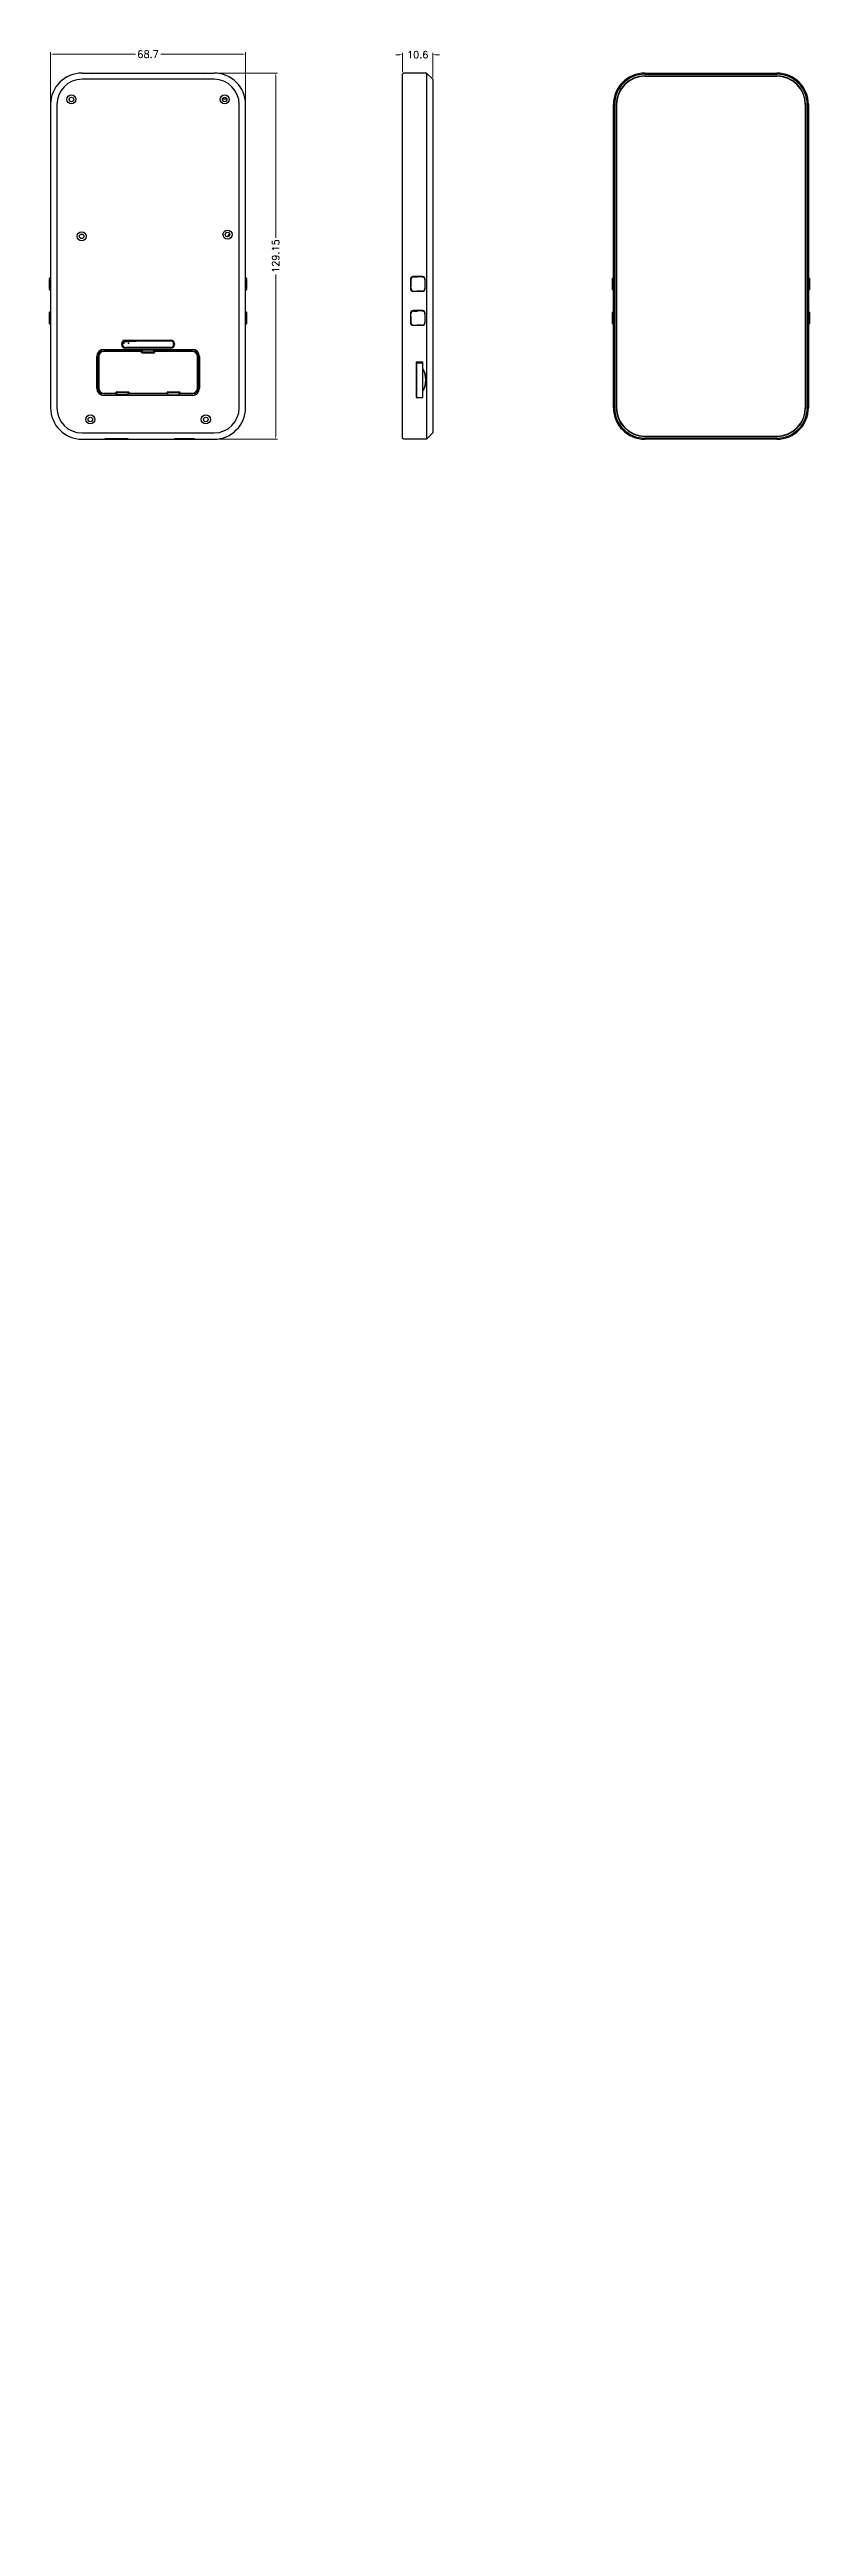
# Model space of a CAD drawing. Header units: millimetres. Extents: x -1977 to 3115, y -1642 to 916.
# Drawn here: x 1288 to 1556, y 42 to 916 of the extents above; entities that cross this region are included whole.
import ezdxf

# ---------------------------------------------------------------- set-up
doc = ezdxf.new("R2010")
doc.units = ezdxf.units.MM
doc.header["$LTSCALE"] = 2
doc.header["$PDMODE"] = 3
doc.header["$PDSIZE"] = 1
doc.layers.get('0').update_dxf_attribs({"linetype": 'CONTINUOUS'})
doc.layers.get('Defpoints').update_dxf_attribs({"linetype": 'CONTINUOUS'})
doc.layers.add('SENSOR', color=2, linetype='CONTINUOUS')
doc.styles.add('ROMANC', font='romanc.shx')
doc.dimstyles.new('YanXiu', dxfattribs={"dimtxt": 2.5, "dimasz": 1.2, "dimexe": 0.66, "dimexo": 0.66, "dimgap": 0.66, "dimtad": 0, "dimdsep": 46, "dimtxsty": 'ROMANC', "dimcen": 0, "dimclrd": 3, "dimclre": 3, "dimclrt": 3, "dimazin": 2, "dimtfac": 1, "dimtofl": 0, "dimtmove": 0, "dimatfit": 3, "dimfxl": 0, "dimlwd": 5, "dimlwe": 5, "dimarcsym": 0})

msp = doc.modelspace()

# ---------------------------------------------------------------- blocks, each defined once
blk = doc.blocks.new('*D19')
at = {"layer": 'Defpoints', "color": 0, "transparency": 16777216}
for p in [(1357.38, 914), (1288.68, 896.24), (1357.38, 896.24)]:
    blk.add_point(p, dxfattribs=at)
at = {"layer": 'SENSOR', "color": 3, "lineweight": 5, "transparency": 16777216}
for p, q in [((1288.68, 896.9), (1288.68, 914.66)), ((1289.88, 914), (1318.57, 914)), ((1356.18, 914), (1327.5, 914)), ((1357.38, 896.9), (1357.38, 914.66))]:
    blk.add_line(p, q, dxfattribs=at)
at = {"layer": 'SENSOR', "color": 3, "transparency": 16777216}
for points in [[(1289.88, 914.2), (1289.88, 913.8), (1288.68, 914)], [(1356.18, 914.2), (1356.18, 913.8), (1357.38, 914)]]:
    blk.add_solid(points, dxfattribs=at)
at = {"layer": 'SENSOR', "color": 3, "transparency": 16777216, "insert": (1323.03, 914), "char_height": 2.5, "attachment_point": 5, "style": 'ROMANC'}
blk.add_mtext('68.7', dxfattribs=at)
blk = doc.blocks.new('*D20')
at = {"layer": 'Defpoints', "color": 0, "transparency": 16777216}
for p in [(1346.28, 907.34), (1346.28, 778.19), (1368.03, 778.19)]:
    blk.add_point(p, dxfattribs=at)
at = {"layer": 'SENSOR', "color": 3, "lineweight": 5, "transparency": 16777216}
for p, q in [((1346.94, 907.34), (1368.69, 907.34)), ((1368.03, 906.14), (1368.03, 849.26)), ((1368.03, 779.39), (1368.03, 836.27)), ((1346.94, 778.19), (1368.69, 778.19))]:
    blk.add_line(p, q, dxfattribs=at)
at = {"layer": 'SENSOR', "color": 3, "transparency": 16777216}
for points in [[(1367.83, 906.14), (1368.23, 906.14), (1368.03, 907.34)], [(1367.83, 779.39), (1368.23, 779.39), (1368.03, 778.19)]]:
    blk.add_solid(points, dxfattribs=at)
at = {"layer": 'SENSOR', "color": 3, "transparency": 16777216, "insert": (1368.03, 842.77), "char_height": 2.5, "attachment_point": 5, "rotation": 90, "style": 'ROMANC'}
blk.add_mtext('129.15', dxfattribs=at)
blk = doc.blocks.new('*D21')
at = {"layer": 'Defpoints', "color": 0, "transparency": 16777216}
for p in [(1423.34, 913.81), (1412.74, 906.94), (1423.34, 905.14)]:
    blk.add_point(p, dxfattribs=at)
at = {"layer": 'SENSOR', "color": 3, "lineweight": 5, "transparency": 16777216}
for p, q in [((1411.54, 913.81), (1410.34, 913.81)), ((1412.74, 907.6), (1412.74, 914.47)), ((1423.34, 905.8), (1423.34, 914.47)), ((1424.54, 913.81), (1425.74, 913.81))]:
    blk.add_line(p, q, dxfattribs=at)
at = {"layer": 'SENSOR', "color": 3, "transparency": 16777216}
for points in [[(1411.54, 914.01), (1411.54, 913.61), (1412.74, 913.81)], [(1424.54, 914.01), (1424.54, 913.61), (1423.34, 913.81)]]:
    blk.add_solid(points, dxfattribs=at)
at = {"layer": 'SENSOR', "color": 3, "transparency": 16777216, "insert": (1418.04, 913.81), "char_height": 2.5, "attachment_point": 5, "style": 'ROMANC'}
blk.add_mtext('10.6', dxfattribs=at)

# ---------------------------------------------------------------- dimensions: what is measured, and where the dimension line sits
at = {"layer": 'SENSOR', "color": 1}
for base, p1, p2, picture, middle in [((1357.385, 913.998), (1288.685, 896.242), (1357.385, 896.242), '*D19', (1323.035, 913.998)), ((1423.338, 913.809), (1412.738, 906.942), (1423.338, 905.142), '*D21', (1418.038, 913.809))]:
    dim = msp.add_linear_dim(base=base, p1=p1, p2=p2, dimstyle='YanXiu', override={"dimfxl": 1.25}, dxfattribs=at)
    dim.commit()
    dim.dimension.update_dxf_attribs({"geometry": picture, "text_midpoint": middle})
dim = msp.add_linear_dim(base=(1368.032, 778.192), p1=(1346.285, 907.342), p2=(1346.285, 778.192), angle=90, dimstyle='YanXiu', override={"dimfxl": 1.25}, dxfattribs=at)
dim.commit()
dim.dimension.update_dxf_attribs({"geometry": '*D20', "text_midpoint": (1368.032, 842.767)})

# ---------------------------------------------------------------- hatches: boundary and pattern name
at = {"layer": 'SENSOR'}
h = msp.add_hatch(dxfattribs=at)
h.set_pattern_fill('ANGLE', color=1, scale=0.59)
h.set_pattern_definition([(0, (0, 0), (0, 4.12115), [2.9972, -1.12395]), (90, (0, 0), (-4.12115, 3e-16), [2.9972, -1.12395])])
h.paths.add_polyline_path([(1548.045, 44.98), (1542.345, 44.98), (1542.345, 43.452), (1548.045, 43.452)], flags=0)
h.paths.add_polyline_path([(1548.045, 43.452), (1542.345, 43.452), (1542.345, 41.98), (1548.045, 41.98)], flags=0)
h.paths.add_polyline_path([(1548.045, 44.98), (1542.345, 44.98), (1542.345, 41.98), (1548.045, 41.98)], flags=17)
h.paths.add_polyline_path([(1548.045, 44.98), (1542.345, 44.98), (1542.345, 41.98), (1548.045, 41.98)], flags=17)
edge = h.paths.add_edge_path(flags=0)
edge.add_line((1542.345, 41.98), (1548.045, 41.98))
edge.add_line((1542.345, 41.98), (1548.045, 41.98))
edge = h.paths.add_edge_path(flags=0)
edge.add_line((1548.045, 44.98), (1542.345, 44.98))
edge.add_line((1548.045, 44.98), (1542.345, 44.98))
edge = h.paths.add_edge_path(flags=0)
edge.add_line((1542.345, 41.98), (1548.045, 41.98))
edge.add_line((1548.045, 44.98), (1542.345, 44.98))

# ---------------------------------------------------------------- linework, layer by layer
at = {"color": 7, "linetype": 'Continuous'}
for p, q in [((1299.785, 907.342), (1346.285, 907.342)), ((1346.285, 905.142), (1299.785, 905.142)), ((1421.138, 907.342), (1413.438, 907.342)), ((1421.138, 907.342), (1421.138, 778.192)), ((1423.338, 905.142), (1421.138, 907.342)), ((1423.338, 905.142), (1423.338, 780.392)), ((1498.121, 907.342), (1544.621, 907.342)), ((1498.121, 906.342), (1544.621, 906.342)), ((1498.121, 906.242), (1544.621, 906.242)), ((1288.685, 896.242), (1288.685, 789.292)), ((1290.885, 896.242), (1290.885, 789.292)), ((1349.269, 898.267), (1350.8, 898.267)), ((1355.185, 789.292), (1355.185, 896.242)), ((1357.385, 789.292), (1357.385, 896.242)), ((1487.021, 789.292), (1487.021, 896.242)), ((1488.021, 789.292), (1488.021, 896.242)), ((1488.121, 896.242), (1488.121, 789.292)), ((1554.621, 896.242), (1554.621, 789.292)), ((1554.721, 896.242), (1554.721, 789.292)), ((1555.721, 896.242), (1555.721, 789.292)), ((1288.335, 831.021), (1288.335, 834.864)), ((1357.735, 834.864), (1357.735, 831.021)), ((1415.488, 834.542), (1415.488, 831.342)), ((1415.598, 830.889), (1415.598, 832.442)), ((1415.614, 832.442), (1415.598, 832.442)), ((1415.614, 831.942), (1415.598, 831.942)), ((1415.614, 834.442), (1415.614, 831.942)), ((1415.614, 830.858), (1415.614, 831.442)), ((1416.288, 830.516), (1416.288, 830.363)), ((1419.688, 835.542), (1416.488, 835.542)), ((1419.688, 830.342), (1416.488, 830.342)), ((1416.588, 835.416), (1417.988, 835.416)), ((1416.588, 830.469), (1417.988, 830.469)), ((1416.688, 835.542), (1416.688, 835.416)), ((1416.688, 830.469), (1416.688, 830.342)), ((1417.988, 835.416), (1417.988, 835.542)), ((1419.488, 835.423), (1417.988, 835.423)), ((1417.988, 830.342), (1417.988, 830.469)), ((1419.488, 830.462), (1417.988, 830.462)), ((1419.488, 835.423), (1419.488, 835.542)), ((1419.488, 835.442), (1419.588, 835.442)), ((1419.488, 830.342), (1419.488, 830.462)), ((1419.488, 830.442), (1419.588, 830.442)), ((1420.588, 834.442), (1420.588, 831.442)), ((1420.688, 831.342), (1420.688, 834.542)), ((1486.671, 831.021), (1486.671, 834.864)), ((1556.071, 834.864), (1556.071, 831.021)), ((1288.335, 819.021), (1288.335, 822.864)), ((1357.735, 822.864), (1357.735, 819.021)), ((1415.488, 822.542), (1415.488, 819.342)), ((1415.598, 821.442), (1415.598, 822.996)), ((1415.614, 821.442), (1415.598, 821.442)), ((1415.614, 822.442), (1415.614, 823.027)), ((1415.614, 821.442), (1415.614, 819.442)), ((1416.288, 823.522), (1416.288, 823.369)), ((1419.688, 823.542), (1416.488, 823.542)), ((1416.588, 823.416), (1417.988, 823.416)), ((1416.688, 823.542), (1416.688, 823.416)), ((1417.988, 823.416), (1417.988, 823.542)), ((1419.488, 823.423), (1417.988, 823.423)), ((1419.488, 823.423), (1419.488, 823.542)), ((1419.488, 823.442), (1419.588, 823.442)), ((1420.575, 822.596), (1420.688, 822.596)), ((1420.588, 822.442), (1420.588, 819.442)), ((1420.688, 819.342), (1420.688, 822.542)), ((1486.671, 819.021), (1486.671, 822.864)), ((1556.071, 822.864), (1556.071, 819.021)), ((1315.035, 813.167), (1331.035, 813.167)), ((1315.035, 812.867), (1331.035, 812.867)), ((1419.688, 818.342), (1416.488, 818.342)), ((1416.588, 818.469), (1417.988, 818.469)), ((1416.688, 818.469), (1416.688, 818.342)), ((1417.988, 818.342), (1417.988, 818.469)), ((1419.488, 818.462), (1417.988, 818.462)), ((1419.488, 818.342), (1419.488, 818.462)), ((1419.488, 818.442), (1419.588, 818.442)), ((1304.935, 796.167), (1304.935, 807.367)), ((1305.435, 796.167), (1305.435, 807.367)), ((1305.535, 796.167), (1305.535, 807.367)), ((1305.635, 807.367), (1305.635, 796.167)), ((1307.435, 809.867), (1338.635, 809.867)), ((1307.435, 809.367), (1321.035, 809.367)), ((1307.435, 809.267), (1321.035, 809.267)), ((1320.485, 809.167), (1307.435, 809.167)), ((1309.035, 809.367), (1309.035, 809.267)), ((1313.735, 811.567), (1313.735, 811.867)), ((1314.035, 811.567), (1314.035, 811.867)), ((1331.035, 810.567), (1315.035, 810.567)), ((1331.035, 810.267), (1315.035, 810.267)), ((1320.735, 808.817), (1320.735, 808.917)), ((1325.085, 808.567), (1320.985, 808.567)), ((1321.035, 808.867), (1321.035, 809.634)), ((1325.035, 809.634), (1321.035, 809.634)), ((1325.035, 808.867), (1321.035, 808.867)), ((1325.035, 808.867), (1325.035, 809.634)), ((1325.035, 809.367), (1338.635, 809.367)), ((1325.035, 809.267), (1338.635, 809.267)), ((1325.335, 808.917), (1325.335, 808.817)), ((1338.635, 809.167), (1325.585, 809.167)), ((1332.035, 811.867), (1332.035, 811.567)), ((1332.335, 811.867), (1332.335, 811.567)), ((1337.035, 809.367), (1337.035, 809.267)), ((1340.435, 796.167), (1340.435, 807.367)), ((1340.535, 807.367), (1340.535, 796.167)), ((1340.635, 807.367), (1340.635, 796.167)), ((1341.135, 807.367), (1341.135, 796.167)), ((1417.488, 805.37), (1417.488, 792.87)), ((1419.888, 805.37), (1417.488, 805.37)), ((1419.688, 805.07), (1417.688, 805.07)), ((1419.688, 805.07), (1419.688, 792.87)), ((1419.888, 792.87), (1419.888, 805.37)), ((1419.688, 802.984), (1419.888, 802.984)), ((1419.688, 802.767), (1419.888, 802.767)), ((1419.688, 802.067), (1419.888, 802.067)), ((1419.688, 797.767), (1419.888, 797.767)), ((1419.688, 797.067), (1419.888, 797.067)), ((1307.435, 794.367), (1311.485, 794.367)), ((1312.035, 794.267), (1307.435, 794.267)), ((1312.035, 794.167), (1307.435, 794.167)), ((1338.635, 793.667), (1307.435, 793.667)), ((1311.985, 794.867), (1316.085, 794.867)), ((1312.035, 793.835), (1312.035, 794.567)), ((1316.035, 794.567), (1312.035, 794.567)), ((1316.035, 793.835), (1312.035, 793.835)), ((1316.035, 793.835), (1316.035, 794.567)), ((1330.035, 794.267), (1316.035, 794.267)), ((1330.035, 794.167), (1316.035, 794.167)), ((1316.585, 794.367), (1329.485, 794.367)), ((1329.985, 794.867), (1334.085, 794.867)), ((1330.035, 793.835), (1330.035, 794.567)), ((1334.035, 794.567), (1330.035, 794.567)), ((1330.035, 793.835), (1334.035, 793.835)), ((1334.035, 793.835), (1334.035, 794.567)), ((1338.635, 794.267), (1334.035, 794.267)), ((1338.635, 794.167), (1334.035, 794.167)), ((1334.585, 794.367), (1338.635, 794.367)), ((1417.488, 792.87), (1419.888, 792.87)), ((1299.785, 780.392), (1346.285, 780.392)), ((1299.785, 778.192), (1346.285, 778.192)), ((1307.613, 778.192), (1307.636, 778.211)), ((1307.636, 778.211), (1307.717, 778.269)), ((1307.717, 778.269), (1307.802, 778.321)), ((1307.802, 778.321), (1307.89, 778.366)), ((1307.89, 778.366), (1307.981, 778.403)), ((1307.981, 778.403), (1308.074, 778.434)), ((1308.074, 778.434), (1308.17, 778.458)), ((1308.17, 778.458), (1308.267, 778.474)), ((1308.267, 778.474), (1308.364, 778.483)), ((1308.364, 778.483), (1308.435, 778.485)), ((1308.435, 778.485), (1315.385, 778.485)), ((1315.385, 778.485), (1315.436, 778.484)), ((1315.436, 778.484), (1315.534, 778.477)), ((1315.534, 778.477), (1315.631, 778.462)), ((1315.631, 778.462), (1315.728, 778.439)), ((1315.728, 778.439), (1315.822, 778.409)), ((1315.822, 778.409), (1315.914, 778.373)), ((1315.914, 778.373), (1316.003, 778.329)), ((1316.003, 778.329), (1316.089, 778.278)), ((1316.089, 778.278), (1316.17, 778.221)), ((1316.17, 778.221), (1316.207, 778.192)), ((1332.385, 778.285), (1332.386, 778.3)), ((1332.385, 778.275), (1332.385, 778.285)), ((1332.385, 778.275), (1332.385, 778.192)), ((1332.386, 778.3), (1332.388, 778.314)), ((1332.388, 778.314), (1332.392, 778.329)), ((1332.392, 778.329), (1332.396, 778.343)), ((1332.396, 778.343), (1332.402, 778.356)), ((1332.402, 778.356), (1332.408, 778.369)), ((1332.408, 778.369), (1332.416, 778.382)), ((1332.416, 778.382), (1332.424, 778.394)), ((1332.424, 778.394), (1332.434, 778.406)), ((1332.434, 778.406), (1332.444, 778.418)), ((1332.444, 778.418), (1332.456, 778.429)), ((1332.456, 778.429), (1332.47, 778.439)), ((1332.47, 778.439), (1332.484, 778.448)), ((1332.484, 778.448), (1332.5, 778.456)), ((1332.5, 778.456), (1332.516, 778.463)), ((1332.516, 778.463), (1332.534, 778.469)), ((1332.534, 778.469), (1332.552, 778.473)), ((1332.552, 778.473), (1332.57, 778.475)), ((1332.57, 778.475), (1332.585, 778.475)), ((1332.585, 778.475), (1339.135, 778.475)), ((1339.135, 778.475), (1339.152, 778.475)), ((1339.152, 778.475), (1339.17, 778.472)), ((1339.17, 778.472), (1339.188, 778.468)), ((1339.188, 778.468), (1339.206, 778.462)), ((1339.206, 778.462), (1339.222, 778.455)), ((1339.222, 778.455), (1339.237, 778.447)), ((1339.237, 778.447), (1339.251, 778.438)), ((1339.251, 778.438), (1339.264, 778.428)), ((1339.264, 778.428), (1339.276, 778.417)), ((1339.276, 778.417), (1339.287, 778.405)), ((1339.287, 778.405), (1339.296, 778.393)), ((1339.296, 778.393), (1339.304, 778.381)), ((1339.304, 778.381), (1339.312, 778.368)), ((1339.312, 778.368), (1339.318, 778.355)), ((1339.318, 778.355), (1339.323, 778.342)), ((1339.323, 778.342), (1339.327, 778.328)), ((1339.327, 778.328), (1339.331, 778.314)), ((1339.331, 778.314), (1339.333, 778.3)), ((1339.333, 778.3), (1339.334, 778.285)), ((1339.334, 778.285), (1339.335, 778.275)), ((1339.335, 778.192), (1339.335, 778.275)), ((1421.138, 778.192), (1413.438, 778.192)), ((1423.338, 780.392), (1421.138, 778.192)), ((1490.291, 782.913), (1490.291, 783.079)), ((1490.428, 782.912), (1490.291, 782.912)), ((1498.121, 779.292), (1544.621, 779.292)), ((1544.621, 779.192), (1498.121, 779.192)), ((1544.621, 778.192), (1498.121, 778.192)), ((1552.451, 782.912), (1552.315, 782.912)), ((1552.451, 783.079), (1552.451, 782.913))]:
    msp.add_line(p, q, dxfattribs=at)
at = {"color": 4, "linetype": 'Continuous'}
for p, q in [((1412.738, 778.592), (1412.738, 906.942)), ((1498.121, 906.942), (1544.621, 906.942)), ((1487.421, 789.292), (1487.421, 896.242)), ((1555.321, 896.242), (1555.321, 789.292)), ((1417.688, 835.416), (1417.688, 835.542)), ((1417.688, 830.342), (1417.688, 830.469)), ((1417.688, 823.416), (1417.688, 823.542)), ((1316.093, 812.531), (1314.593, 812.531)), ((1315.556, 812.867), (1315.556, 812.783)), ((1315.556, 812.783), (1318.821, 812.783)), ((1318.821, 812.783), (1318.821, 812.867)), ((1417.688, 818.342), (1417.688, 818.469)), ((1417.688, 792.87), (1417.688, 805.37)), ((1544.621, 778.592), (1498.121, 778.592))]:
    msp.add_line(p, q, dxfattribs=at)
at = {"color": 7, "linetype": 'Continuous'}
for centre, radius in [((1296.035, 898.036), 1.6), ((1296.035, 898.036), 0.8), ((1350.035, 898.036), 1.6), ((1350.035, 898.036), 0.8), ((1299.635, 849.767), 1.6), ((1299.635, 849.767), 0.8), ((1351.035, 850.38), 1.6), ((1351.035, 850.38), 0.8), ((1302.685, 785.168), 1.6), ((1343.385, 785.168), 1.6), ((1302.685, 785.168), 0.8), ((1343.385, 785.168), 0.8)]:
    msp.add_circle(centre, radius, dxfattribs=at)
for centre, radius, start, end in [((1299.785, 896.242), 11.1, 90, 180), ((1299.785, 896.242), 8.9, 90, 180), ((1346.285, 896.242), 11.1, 0, 90), ((1346.285, 896.242), 8.9, 0, 90), ((1498.121, 896.242), 11.1, 90, 180), ((1498.121, 896.242), 10.1, 90, 180), ((1498.121, 896.242), 10, 90, 180), ((1544.621, 896.242), 11.1, 0, 90), ((1544.621, 896.242), 10.1, 0, 90), ((1544.621, 896.242), 10, 0, 90), ((1344.035, 856.946), 10, 312.783741, 320.887594), ((1288.835, 834.864), 0.5, 107.476477, 180), ((1288.835, 831.021), 0.5, 180, 252.523523), ((1357.235, 834.864), 0.5, 0, 72.523523), ((1357.235, 831.021), 0.5, 287.476477, 0), ((1416.488, 834.542), 1, 90, 180), ((1416.488, 831.342), 1, 180, 270), ((1416.588, 834.442), 0.974, 90, 180), ((1416.588, 831.442), 0.974, 180, 270), ((1419.588, 834.442), 1, 0, 90), ((1419.588, 831.442), 1, 270, 0), ((1419.688, 834.542), 1, 0, 90), ((1419.688, 831.342), 1, 270, 0), ((1487.171, 834.864), 0.5, 107.476477, 180), ((1487.171, 831.021), 0.5, 180, 252.523523), ((1555.571, 834.864), 0.5, 0, 72.523523), ((1555.571, 831.021), 0.5, 287.476477, 0), ((1288.835, 822.864), 0.5, 107.476477, 180), ((1357.235, 822.864), 0.5, 0, 72.523523), ((1416.488, 822.542), 1, 90, 180), ((1416.588, 822.442), 0.974, 90, 180), ((1419.588, 822.442), 1, 0, 90), ((1419.688, 822.542), 1, 0, 90), ((1487.171, 822.864), 0.5, 107.476477, 180), ((1555.571, 822.864), 0.5, 0, 72.523523), ((1288.835, 819.021), 0.5, 180, 252.523523), ((1315.035, 811.867), 1.3, 90, 180), ((1315.035, 811.867), 1, 90, 180), ((1331.035, 811.867), 1.3, 0, 90), ((1331.035, 811.867), 1, 0, 90), ((1357.235, 819.021), 0.5, 287.476477, 0), ((1416.488, 819.342), 1, 180, 270), ((1416.588, 819.442), 0.974, 180, 270), ((1419.588, 819.442), 1, 270, 0), ((1419.688, 819.342), 1, 270, 0), ((1487.171, 819.021), 0.5, 180, 252.523523), ((1555.571, 819.021), 0.5, 287.476477, 0), ((1307.435, 807.367), 2.5, 90, 180), ((1307.435, 807.367), 2, 90, 180), ((1307.435, 807.367), 1.9, 90, 180), ((1307.435, 807.367), 1.8, 90, 180), ((1315.035, 811.567), 1.3, 180, 270), ((1315.035, 811.567), 1, 180, 270), ((1320.485, 808.917), 0.25, 0, 90), ((1320.985, 808.817), 0.25, 180, 270), ((1325.085, 808.817), 0.25, 270, 0), ((1325.585, 808.917), 0.25, 90, 180), ((1331.035, 811.567), 1.3, 270, 0), ((1331.035, 811.567), 1, 270, 0), ((1338.635, 807.367), 2.5, 0, 90), ((1338.635, 807.367), 2, 0, 90), ((1338.635, 807.367), 1.9, 0, 90), ((1338.635, 807.367), 1.8, 0, 90), ((1307.435, 796.167), 2.5, 180, 270), ((1307.435, 796.167), 2, 180, 270), ((1307.435, 796.167), 1.9, 180, 270), ((1307.435, 796.167), 1.8, 180, 270), ((1338.635, 796.167), 2.5, 270, 0), ((1338.635, 796.167), 2, 270, 0), ((1338.635, 796.167), 1.9, 270, 0), ((1338.635, 796.167), 1.8, 270, 0), ((1299.785, 789.292), 11.1, 180, 270), ((1299.785, 789.292), 8.9, 180, 270), ((1311.485, 794.617), 0.25, 270, 0), ((1311.985, 794.617), 0.25, 90, 180), ((1316.085, 794.617), 0.25, 0, 90), ((1316.585, 794.617), 0.25, 180, 270), ((1329.485, 794.617), 0.25, 270, 0), ((1329.985, 794.617), 0.25, 90, 180), ((1334.085, 794.617), 0.25, 0, 90), ((1334.585, 794.617), 0.25, 180, 270), ((1346.285, 789.292), 11.1, 270, 0), ((1346.285, 789.292), 8.9, 270, 0), ((1498.121, 789.292), 11.1, 180, 270), ((1498.121, 789.292), 10.1, 180, 270), ((1498.121, 789.292), 10, 180, 270), ((1544.621, 789.292), 11.1, 270, 0), ((1544.621, 789.292), 10.1, 270, 0), ((1544.621, 789.292), 10, 270, 0)]:
    msp.add_arc(centre, radius, start, end, dxfattribs=at)
at = {"color": 4, "linetype": 'Continuous'}
for centre, radius, start, end in [((1498.121, 896.242), 10.7, 90, 180), ((1544.621, 896.242), 10.7, 0, 90), ((1314.943, 812.18), 0.495, 134.999996, 225.000004), ((1315.69, 812.18), 0.534, 319.113531, 41.011251), ((1498.121, 789.292), 10.7, 180, 270), ((1544.621, 789.292), 10.7, 270, 0)]:
    msp.add_arc(centre, radius, start, end, dxfattribs=at)
at = {"color": 40, "linetype": 'Continuous'}
msp.add_arc((1412.708, 799.12), 8.18, 331.3722, 28.6278, dxfattribs=at)
at = {"color": 7, "linetype": 'Continuous'}
for centre in [(1303.535, 910.242), (1342.535, 910.242)]:
    msp.add_ellipse(centre, major_axis=(0, 3), ratio=1, start_param=-3.4005142, end_param=-2.8826711, dxfattribs=at)
for points, knots in [([(1413.438, 907.342), (1413.346, 907.342), (1413.184, 907.321), (1412.981, 907.25), (1412.843, 907.158), (1412.763, 907.055), (1412.738, 906.988), (1412.738, 906.942)], [0, 0, 0, 0, 0.25, 0.5, 0.75, 0.875, 1, 1, 1, 1]), ([(1419.888, 803.039), (1420.534, 801.855), (1421.242, 799.119), (1420.534, 796.384), (1419.888, 795.201)], [0, 0, 0, 0, 0.5001421, 1, 1, 1, 1]), ([(1413.438, 778.192), (1413.346, 778.192), (1413.184, 778.214), (1412.981, 778.285), (1412.843, 778.377), (1412.763, 778.48), (1412.738, 778.547), (1412.738, 778.592)], [0, 0, 0, 0, 0.25, 0.5, 0.75, 0.875, 1, 1, 1, 1])]:
    msp.add_open_spline(points, degree=3, knots=knots, dxfattribs=at)

msp.set_redraw_order([(e.dxf.handle, doc.entitydb.next_handle()) for e in msp.query("TEXT MTEXT ATTDEF DIMENSION ARC_DIMENSION")])  # texts and dimensions are drawn at this point

doc.saveas('drawing.dxf')
